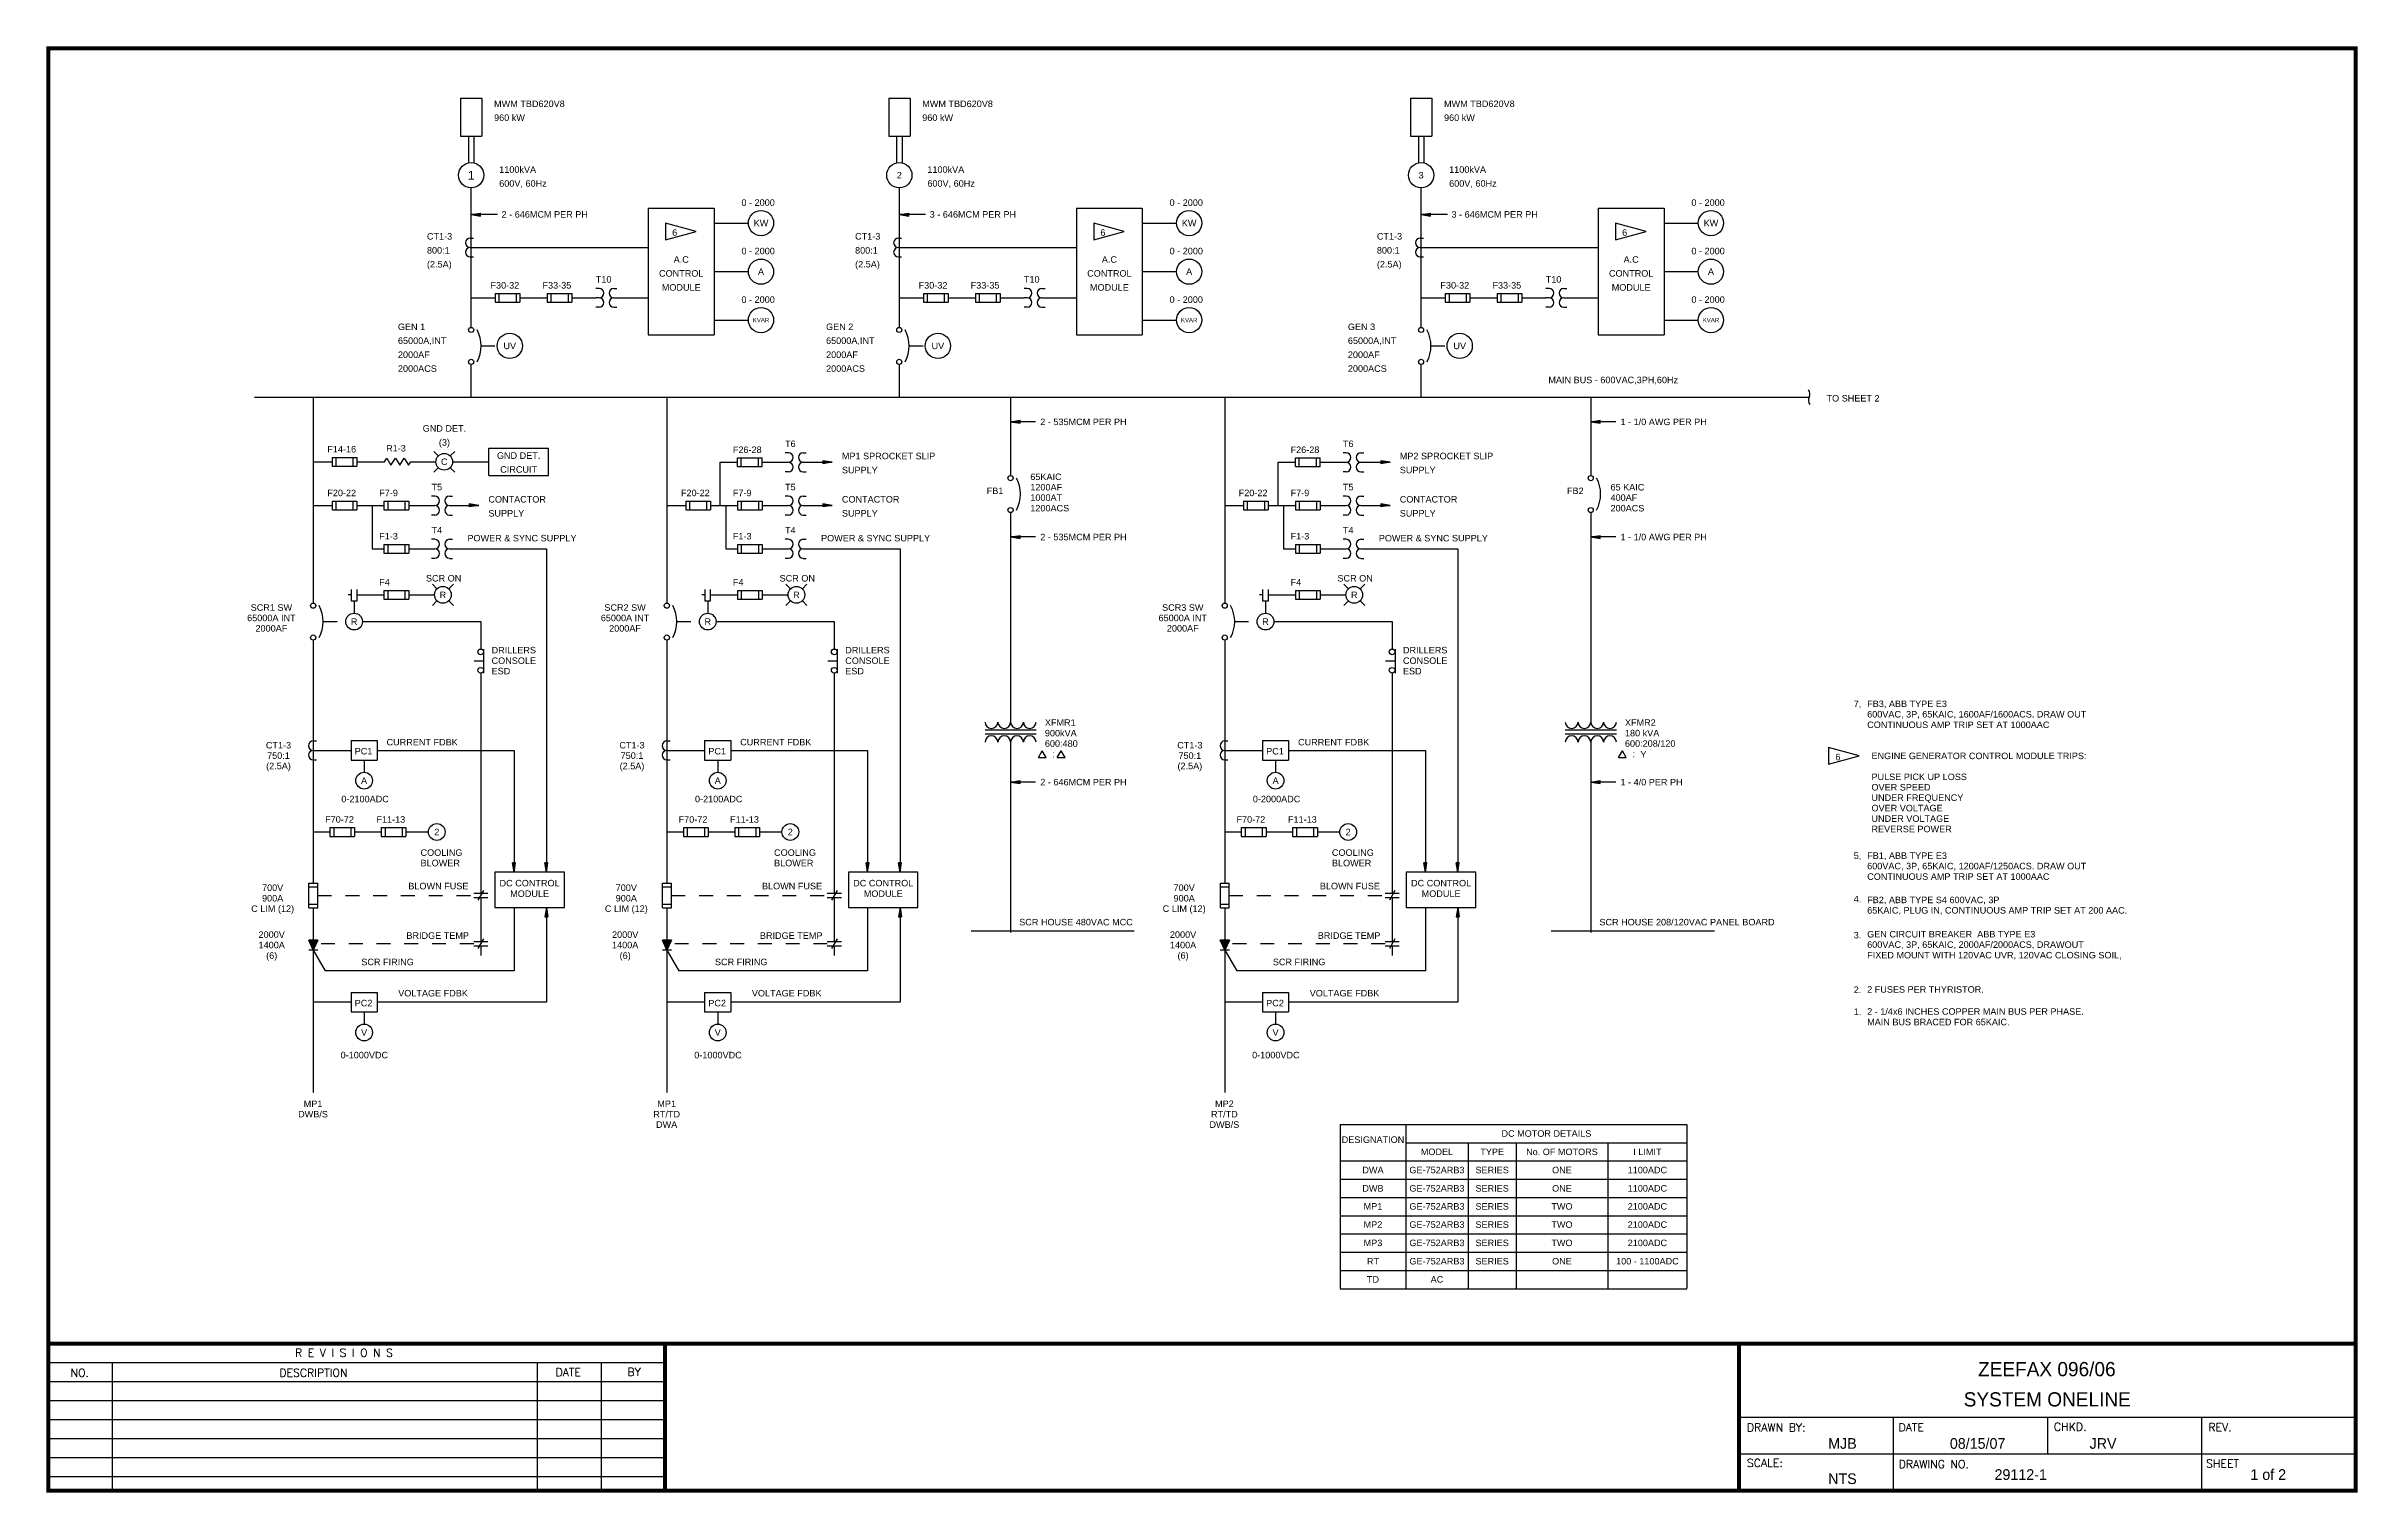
# Model space of a CAD drawing. Extents: x 0.9 to 17.6, y -2.2 to 8.2.
import ezdxf
from ezdxf.enums import TextEntityAlignment as Align

# ---------------------------------------------------------------- set-up
doc = ezdxf.new("R2010")
doc.units = 0
doc.header["$MEASUREMENT"] = 0
doc.linetypes.add('DASHED2', pattern=[0.375, 0.25, -0.125])
doc.layers.get('0').update_dxf_attribs({"linetype": 'CONTINUOUS'})
doc.layers.add('DRAWING', color=7, linetype='CONTINUOUS')
doc.styles.add('A1', font='A1.shx')
doc.styles.add('ROMAND', font='ROMAND.shx')
doc.styles.get("Standard").update_dxf_attribs({"font": 'ARIAL.TTF'})

msp = doc.modelspace()

# ---------------------------------------------------------------- texts
at = {"color": 7}
for s, height, style, p in [('NO.', 0.0576, 'ROMAND', (1.104, -1.389)), ('DESCRIPTION', 0.05763, 'ROMAND', (2.609, -1.389)), ('R E V I S I O N S', 0.05763, 'ROMAND', (2.722, -1.245)), ('DATE', 0.0576, 'ROMAND', (4.6, -1.385)), ('BY', 0.0576, 'ROMAND', (5.118, -1.383)), ('DRAWN BY:', 0.0576, 'ROMAND', (13.187, -1.783)), ('MJB', 0.0769, 'A1', (13.773, -1.908)), ('DATE', 0.0576, 'ROMAND', (14.28, -1.782)), ('08/15/07', 0.0769, 'A1', (14.65, -1.908)), ('CHKD.', 0.0576, 'ROMAND', (15.4, -1.778)), ('JRV', 0.0769, 'A1', (15.657, -1.908)), ('REV.', 0.0576, 'ROMAND', (16.513, -1.781)), ('SCALE:', 0.0576, 'ROMAND', (13.187, -2.039)), ('DRAWING NO.', 0.05763, 'ROMAND', (14.281, -2.047)), ('SHEET', 0.0576, 'ROMAND', (16.497, -2.043)), ('NTS', 0.0769, 'A1', (13.773, -2.162)), ('29112-1', 0.0769, 'A1', (14.972, -2.132)), ('1 of 2', 0.0769, 'A1', (16.816, -2.132))]:
    msp.add_text(s, height=height, dxfattribs=dict(at, style=style)).set_placement(p)
at = {"color": 7, "style": 'A1'}
for s, p in [('ZEEFAX 096/06', (15.349, -1.385)), ('SYSTEM ONELINE', (15.352, -1.603))]:
    msp.add_text(s, height=0.10259, dxfattribs=at).set_placement(p, align=Align.CENTER)
at = {"layer": 'DRAWING', "color": 7}
for s, height, p in [('960 kW', 0.0469, (4.157, 7.661)), ('MWM TBD620V8', 0.04688, (4.157, 7.761)), ('960 kW', 0.0469, (7.243, 7.661)), ('MWM TBD620V8', 0.04688, (7.243, 7.761)), ('960 kW', 0.0469, (11.004, 7.661)), ('MWM TBD620V8', 0.04688, (11.004, 7.761)), ('1100kVA', 0.0469, (4.194, 7.287)), ('1100kVA', 0.0469, (7.28, 7.287)), ('1100kVA', 0.0469, (11.041, 7.287)), ('600V, 60Hz', 0.0469, (4.194, 7.187)), ('600V, 60Hz', 0.0469, (7.28, 7.187)), ('600V, 60Hz', 0.0469, (11.041, 7.187)), ('2 - 646MCM PER PH', 0.04688, (4.211, 6.964)), ('0 - 2000', 0.0469, (5.94, 7.049)), ('3 - 646MCM PER PH', 0.04688, (7.297, 6.964)), ('0 - 2000', 0.0469, (9.026, 7.049)), ('3 - 646MCM PER PH', 0.04688, (11.058, 6.964)), ('0 - 2000', 0.0469, (12.787, 7.049)), ('0 - 2000', 0.0469, (5.94, 6.7)), ('0 - 2000', 0.0469, (9.026, 6.7)), ('0 - 2000', 0.0469, (12.787, 6.7)), ('0 - 2000', 0.0469, (5.94, 6.35)), ('0 - 2000', 0.0469, (9.026, 6.35)), ('0 - 2000', 0.0469, (12.787, 6.35)), ('MAIN BUS - 600VAC,3PH,60Hz', 0.04688, (11.756, 5.771)), ('TO SHEET 2', 0.0469, (13.761, 5.639)), ('2 - 535MCM PER PH', 0.04688, (8.094, 5.469)), ('1 - 1/0 AWG PER PH', 0.04688, (12.276, 5.469)), ('R1-3', 0.0469, (3.379, 5.279)), ('SUPPLY', 0.0469, (6.664, 5.122)), ('MP1 SPROCKET SLIP', 0.04688, (6.664, 5.223)), ('SUPPLY', 0.0469, (10.685, 5.122)), ('MP2 SPROCKET SLIP', 0.04688, (10.685, 5.223)), ('FB1', 0.0469, (7.708, 4.972)), ('65KAIC', 0.0469, (8.022, 5.073)), ('1200AF', 0.0469, (8.022, 4.998)), ('FB2', 0.0469, (11.89, 4.972)), ('65 KAIC', 0.0469, (12.204, 4.998)), ('CONTACTOR', 0.0469, (4.116, 4.911)), ('SUPPLY', 0.0469, (4.116, 4.81)), ('SUPPLY', 0.0469, (6.664, 4.81)), ('CONTACTOR', 0.0469, (6.664, 4.911)), ('1000AT', 0.0469, (8.022, 4.923)), ('1200ACS', 0.0469, (8.022, 4.847)), ('SUPPLY', 0.0469, (10.685, 4.81)), ('CONTACTOR', 0.0469, (10.685, 4.911)), ('400AF', 0.0469, (12.204, 4.923)), ('200ACS', 0.0469, (12.204, 4.847)), ('POWER & SYNC SUPPLY', 0.04688, (3.965, 4.631)), ('POWER & SYNC SUPPLY', 0.04688, (6.514, 4.631)), ('2 - 535MCM PER PH', 0.04688, (8.094, 4.639)), ('POWER & SYNC SUPPLY', 0.04688, (10.534, 4.631)), ('1 - 1/0 AWG PER PH', 0.04688, (12.276, 4.639)), ('SCR ON', 0.0469, (3.666, 4.342)), ('SCR ON', 0.0469, (6.215, 4.342)), ('SCR ON', 0.0469, (10.236, 4.342)), ('DRILLERS', 0.0469, (4.139, 3.824)), ('DRILLERS', 0.0469, (6.688, 3.824)), ('DRILLERS', 0.0469, (10.708, 3.824)), ('CONSOLE', 0.0469, (4.139, 3.748)), ('ESD', 0.0469, (4.139, 3.673)), ('CONSOLE', 0.0469, (6.688, 3.748)), ('ESD', 0.0469, (6.688, 3.673)), ('CONSOLE', 0.0469, (10.708, 3.748)), ('ESD', 0.0469, (10.708, 3.673)), ('XFMR1', 0.0469, (8.127, 3.302)), ('XFMR2', 0.0469, (12.308, 3.302)), ('7,', 0.0469, (13.957, 3.437)), ('600VAC, 3P, 65KAIC, 1600AF/1600ACS. DRAW OUT', 0.04688, (14.054, 3.362)), ('CONTINUOUS AMP TRIP SET AT 1000AAC ', 0.04688, (14.054, 3.286)), ('FB3, ABB TYPE E3', 0.04688, (14.054, 3.437)), ('CURRENT FDBK', 0.04688, (3.382, 3.161)), ('CURRENT FDBK', 0.04688, (5.931, 3.161)), ('900kVA', 0.0469, (8.127, 3.226)), ('600:480', 0.0469, (8.127, 3.151)), ('CURRENT FDBK', 0.04688, (9.952, 3.161)), ('600:208/120', 0.04688, (12.308, 3.151)), ('180 kVA', 0.0469, (12.308, 3.226)), (':', 0.0469, (8.181, 3.076)), (':', 0.0469, (12.363, 3.076)), ('Y', 0.0469, (12.419, 3.073)), ('ENGINE GENERATOR CONTROL MODULE TRIPS:', 0.04688, (14.085, 3.062)), ('2 - 646MCM PER PH', 0.04688, (8.094, 2.873)), ('1 - 4/0 PER PH', 0.04688, (12.276, 2.873)), ('OVER SPEED', 0.0469, (14.085, 2.836)), ('PULSE PICK UP LOSS', 0.04688, (14.085, 2.911)), ('0-2100ADC', 0.0469, (3.056, 2.751)), ('0-2100ADC', 0.0469, (5.605, 2.751)), ('0-2000ADC', 0.0469, (9.626, 2.751)), ('OVER VOLTAGE', 0.04688, (14.085, 2.686)), ('UNDER FREQUENCY', 0.04688, (14.085, 2.761)), ('UNDER VOLTAGE', 0.04688, (14.085, 2.61)), ('REVERSE POWER', 0.04688, (14.085, 2.535)), ('COOLING', 0.0469, (3.627, 2.365)), ('BLOWER', 0.0469, (3.627, 2.29)), ('COOLING', 0.0469, (6.175, 2.365)), ('BLOWER', 0.0469, (6.175, 2.29)), ('COOLING', 0.0469, (10.196, 2.365)), ('BLOWER', 0.0469, (10.196, 2.29)), ('5,', 0.0469, (13.957, 2.343)), ('FB1, ABB TYPE E3', 0.04688, (14.054, 2.343)), ('BLOWN FUSE', 0.0469, (3.539, 2.124)), ('BLOWN FUSE', 0.0469, (6.088, 2.124)), ('BLOWN FUSE', 0.0469, (10.109, 2.124)), ('600VAC, 3P, 65KAIC, 1200AF/1250ACS. DRAW OUT', 0.04688, (14.054, 2.268)), ('CONTINUOUS AMP TRIP SET AT 1000AAC ', 0.04688, (14.054, 2.192)), ('4.', 0.0469, (13.957, 2.03)), ('FB2, ABB TYPE S4 600VAC, 3P', 0.04688, (14.054, 2.024)), ('SCR HOUSE 480VAC MCC', 0.04688, (7.942, 1.864)), ('SCR HOUSE 208/120VAC PANEL BOARD', 0.04688, (12.124, 1.864)), ('65KAIC, PLUG IN, CONTINUOUS AMP TRIP SET AT 200 AAC.', 0.04688, (14.054, 1.949)), ('BRIDGE TEMP', 0.04688, (3.525, 1.767)), ('BRIDGE TEMP', 0.04688, (6.073, 1.767)), ('BRIDGE TEMP', 0.04688, (10.094, 1.767)), ('3.', 0.0469, (13.957, 1.77)), ('GEN CIRCUIT BREAKER  ABB TYPE E3', 0.04688, (14.054, 1.777)), ('600VAC, 3P, 65KAIC, 2000AF/2000ACS, DRAWOUT', 0.04688, (14.054, 1.702)), ('FIXED MOUNT WITH 120VAC UVR, 120VAC CLOSING SOIL,', 0.04688, (14.054, 1.626)), ('SCR FIRING', 0.0469, (3.2, 1.577)), ('SCR FIRING', 0.0469, (5.749, 1.577)), ('SCR FIRING', 0.0469, (9.77, 1.577)), ('VOLTAGE FDBK', 0.04688, (3.466, 1.352)), ('VOLTAGE FDBK', 0.04688, (6.015, 1.352)), ('VOLTAGE FDBK', 0.04688, (10.036, 1.352)), ('2.', 0.0469, (13.957, 1.377)), ('2 FUSES PER THYRISTOR.', 0.04688, (14.054, 1.379)), ('1.', 0.0469, (13.957, 1.219)), ('2 - 1/4x6 INCHES COPPER MAIN BUS PER PHASE.', 0.04688, (14.054, 1.22)), ('MAIN BUS BRACED FOR 65KAIC.', 0.04688, (14.054, 1.144))]:
    msp.add_text(s, height=height, dxfattribs=at).set_placement(p)
for s, height, p in [('1', 0.0625, (3.992, 7.27)), ('2', 0.0469, (7.078, 7.27)), ('3', 0.0469, (10.839, 7.27)), ('KW', 0.0469, (6.081, 6.925)), ('KW', 0.0469, (9.167, 6.925)), ('KW', 0.0469, (12.928, 6.925)), ('A', 0.0469, (6.081, 6.575)), ('A', 0.0469, (9.167, 6.575)), ('A', 0.0469, (12.928, 6.575)), ('KVAR', 0.0312, (6.081, 6.226)), ('KVAR', 0.0312, (9.167, 6.226)), ('KVAR', 0.0312, (12.928, 6.226)), ('UV', 0.0469, (4.27, 6.04)), ('UV', 0.0469, (7.356, 6.04)), ('UV', 0.0469, (11.117, 6.04)), ('C', 0.0469, (3.798, 5.205)), ('R', 0.0469, (3.788, 4.246)), ('R', 0.0469, (6.336, 4.246)), ('R', 0.0469, (10.357, 4.246)), ('R', 0.0469, (3.148, 4.053)), ('R', 0.0469, (5.697, 4.053)), ('R', 0.0469, (9.717, 4.053)), ('PC1', 0.0469, (3.216, 3.119)), ('PC1', 0.0469, (5.765, 3.119)), ('PC1', 0.0469, (9.786, 3.119)), ('A', 0.0469, (3.22, 2.907)), ('A', 0.0469, (5.769, 2.907)), ('A', 0.0469, (9.79, 2.907)), ('2', 0.0469, (3.744, 2.537)), ('2', 0.0469, (6.292, 2.537)), ('2', 0.0469, (10.313, 2.537)), ('PC2', 0.0469, (3.216, 1.304)), ('PC2', 0.0469, (5.765, 1.304)), ('PC2', 0.0469, (9.786, 1.304)), ('V', 0.0469, (3.22, 1.092)), ('V', 0.0469, (5.769, 1.092)), ('V', 0.0469, (9.79, 1.092)), ('DESIGNATION', 0.04688, (10.492, 0.32)), ('DC MOTOR DETAILS', 0.04688, (11.742, 0.364)), ('MODEL', 0.0469, (10.953, 0.232)), ('TYPE', 0.0469, (11.351, 0.232)), ('No. OF MOTORS', 0.04688, (11.854, 0.232)), ('I LIMIT', 0.0469, (12.47, 0.232)), ('DWA', 0.0469, (10.492, 0.101)), ('GE-752ARB3', 0.0469, (10.953, 0.101)), ('SERIES', 0.0469, (11.351, 0.101)), ('ONE', 0.0469, (11.854, 0.101)), ('1100ADC', 0.0469, (12.47, 0.101)), ('DWB', 0.0469, (10.492, -0.031)), ('MP1', 0.0469, (10.492, -0.161)), ('GE-752ARB3', 0.0469, (10.953, -0.031)), ('GE-752ARB3', 0.0469, (10.953, -0.161)), ('SERIES', 0.0469, (11.351, -0.031)), ('SERIES', 0.0469, (11.351, -0.161)), ('TWO', 0.0469, (11.854, -0.161)), ('ONE', 0.0469, (11.854, -0.031)), ('2100ADC', 0.0469, (12.47, -0.161)), ('1100ADC', 0.0469, (12.47, -0.031)), ('MP2', 0.0469, (10.492, -0.292)), ('GE-752ARB3', 0.0469, (10.953, -0.292)), ('SERIES', 0.0469, (11.351, -0.292)), ('TWO', 0.0469, (11.854, -0.292)), ('2100ADC', 0.0469, (12.47, -0.292)), ('MP3', 0.0469, (10.492, -0.424)), ('GE-752ARB3', 0.0469, (10.953, -0.424)), ('SERIES', 0.0469, (11.351, -0.424)), ('TWO', 0.0469, (11.854, -0.424)), ('2100ADC', 0.0469, (12.47, -0.424)), ('TD', 0.0469, (10.492, -0.687)), ('RT', 0.0469, (10.492, -0.556)), ('GE-752ARB3', 0.0469, (10.953, -0.556)), ('AC', 0.0469, (10.953, -0.687)), ('SERIES', 0.0469, (11.351, -0.556)), ('ONE', 0.0469, (11.854, -0.556)), ('100 - 1100ADC', 0.04688, (12.47, -0.556))]:
    msp.add_text(s, height=height, dxfattribs=at).set_placement(p, align=Align.MIDDLE_CENTER)
at = {"layer": 'DRAWING', "color": 7, "linetype": 'DASHED2'}
for s, p in [('CT1-3', (3.673, 6.806)), ('CT1-3', (6.759, 6.806)), ('CT1-3', (10.52, 6.806)), ('800:1', (3.673, 6.705)), ('800:1', (6.759, 6.705)), ('800:1', (10.52, 6.705)), ('(2.5A)', (3.673, 6.605)), ('F30-32', (4.131, 6.453)), ('F33-35', (4.506, 6.453)), ('T10', (4.89, 6.496)), ('(2.5A)', (6.759, 6.605)), ('F30-32', (7.217, 6.453)), ('F33-35', (7.592, 6.453)), ('T10', (7.976, 6.496)), ('(2.5A)', (10.52, 6.605)), ('F30-32', (10.978, 6.453)), ('F33-35', (11.353, 6.453)), ('T10', (11.737, 6.496)), ('GEN 1', (3.464, 6.154)), ('GEN 2', (6.55, 6.154)), ('GEN 3', (10.311, 6.154)), ('65000A,INT', (3.464, 6.054)), ('2000AF', (3.464, 5.953)), ('65000A,INT', (6.55, 6.054)), ('2000AF', (6.55, 5.953)), ('65000A,INT', (10.311, 6.054)), ('2000AF', (10.311, 5.953)), ('2000ACS', (3.464, 5.853)), ('2000ACS', (6.55, 5.853)), ('2000ACS', (10.311, 5.853)), ('T6', (6.254, 5.311)), ('T6', (10.275, 5.311)), ('F14-16', (2.955, 5.272)), ('F26-28', (5.878, 5.268)), ('F26-28', (9.898, 5.268)), ('F20-22', (2.955, 4.957)), ('F7-9', (3.329, 4.957)), ('T5', (3.706, 4.999)), ('F20-22', (5.504, 4.957)), ('F7-9', (5.878, 4.957)), ('T5', (6.254, 4.999)), ('F20-22', (9.524, 4.957)), ('F7-9', (9.898, 4.957)), ('T5', (10.275, 4.999)), ('F1-3', (3.329, 4.645)), ('T4', (3.706, 4.688)), ('F1-3', (5.878, 4.645)), ('T4', (6.254, 4.688)), ('F1-3', (9.898, 4.645)), ('T4', (10.275, 4.688)), ('F4', (3.329, 4.313)), ('F4', (5.878, 4.313)), ('F4', (9.898, 4.313)), ('F70-72', (2.939, 2.604)), ('F11-13', (3.309, 2.604)), ('F70-72', (5.487, 2.604)), ('F11-13', (5.858, 2.604)), ('F70-72', (9.508, 2.604)), ('F11-13', (9.879, 2.604))]:
    msp.add_text(s, height=0.0469, dxfattribs=at).set_placement(p)
at = {"layer": 'DRAWING', "color": 7}
for s, p in [('6', (5.459, 6.833)), ('6', (8.545, 6.833)), ('6', (12.306, 6.833)), ('A.C', (5.506, 6.639)), ('A.C', (8.592, 6.639)), ('A.C', (12.353, 6.639)), ('CONTROL', (5.506, 6.539)), ('CONTROL', (8.592, 6.539)), ('CONTROL', (12.353, 6.539)), ('MODULE', (5.506, 6.438)), ('MODULE', (8.592, 6.438)), ('MODULE', (12.353, 6.438)), ('GND DET.', (3.799, 5.422)), ('(3)', (3.799, 5.321)), ('GND DET.', (4.334, 5.226)), ('CIRCUIT', (4.334, 5.126)), ('SCR1 SW', (2.552, 4.131)), ('SCR2 SW', (5.101, 4.131)), ('SCR3 SW', (9.121, 4.131)), ('65000A INT', (2.552, 4.056)), ('2000AF', (2.552, 3.981)), ('65000A INT', (5.101, 4.056)), ('2000AF', (5.101, 3.981)), ('65000A INT', (9.121, 4.056)), ('2000AF', (9.121, 3.981)), ('CT1-3', (2.603, 3.139)), ('CT1-3', (5.151, 3.139)), ('CT1-3', (9.172, 3.139)), ('(2.5A)', (2.603, 2.989)), ('750:1', (2.603, 3.064)), ('(2.5A)', (5.151, 2.989)), ('750:1', (5.151, 3.064)), ('(2.5A)', (9.172, 2.989)), ('750:1', (9.172, 3.064)), ('6', (13.843, 3.054)), ('DC CONTROL', (4.413, 2.145)), ('DC CONTROL', (6.962, 2.145)), ('DC CONTROL', (10.983, 2.145)), ('C LIM (12)', (2.561, 1.961)), ('700V', (2.561, 2.112)), ('900A', (2.561, 2.036)), ('MODULE', (4.413, 2.069)), ('C LIM (12)', (5.11, 1.961)), ('700V', (5.11, 2.112)), ('900A', (5.11, 2.036)), ('MODULE', (6.962, 2.069)), ('C LIM (12)', (9.131, 1.961)), ('900A', (9.131, 2.036)), ('700V', (9.131, 2.112)), ('MODULE', (10.983, 2.069)), ('2000V', (2.554, 1.774)), ('1400A', (2.554, 1.699)), ('(6)', (2.554, 1.623)), ('2000V', (5.102, 1.774)), ('1400A', (5.102, 1.699)), ('(6)', (5.102, 1.623)), ('2000V', (9.123, 1.774)), ('1400A', (9.123, 1.699)), ('(6)', (9.123, 1.623)), ('0-1000VDC', (3.222, 0.906)), ('0-1000VDC', (5.771, 0.906)), ('0-1000VDC', (9.792, 0.906)), ('DWB/S', (2.852, 0.48)), ('MP1', (2.852, 0.555)), ('RT/TD', (5.401, 0.48)), ('MP1', (5.401, 0.555)), ('RT/TD', (9.421, 0.48)), ('MP2', (9.421, 0.555)), ('DWA', (5.401, 0.405)), ('DWB/S', (9.421, 0.405))]:
    msp.add_text(s, height=0.0469, dxfattribs=at).set_placement(p, align=Align.CENTER)

# ---------------------------------------------------------------- blocks, each defined once
blk = doc.blocks.new('CONNECTION')
blk.add_circle((0.074, 0), 0.0744)
blk = doc.blocks.new('CircuitBreaker')
blk.add_arc((-0.172, -0.134), 0.243, 331.7071, 28.2929)
at = {"xscale": 0.25, "yscale": 0.25, "zscale": 0.25}
for p in [(-0.019, -0.019), (-0.019, -0.249)]:
    blk.add_blockref('CONNECTION', p, dxfattribs=at)
blk = doc.blocks.new('pot_arrow')
blk.add_hatch(color=256).paths.add_polyline_path([(-0.068, 0.011), (-0.068, -0.011), (0, 0)])
for p, q in [((-0.068, 0.011), (-0.068, -0.011)), ((0, 0), (-0.068, 0.011)), ((0, 0), (-0.068, -0.011))]:
    blk.add_line(p, q)
blk = doc.blocks.new('resistor')
for p, q in [((0, 0), (0.016, 0.025)), ((0.016, 0.025), (0.047, -0.025)), ((0.047, -0.025), (0.08, 0.025)), ((0.08, 0.025), (0.111, -0.025)), ((0.111, -0.025), (0.142, 0.025)), ((0.142, 0.025), (0.174, -0.025)), ((0.174, -0.025), (0.189, 0))]:
    blk.add_line(p, q)
blk = doc.blocks.new('N_C_contact')
for p, q in [((0.051, 0.031), (-0.051, 0.031)), ((0.051, 0), (-0.051, 0)), ((-0.02, -0.019), (0.02, 0.05))]:
    blk.add_line(p, q)
blk = doc.blocks.new('diode')
blk.add_hatch(color=256).paths.add_polyline_path([(0.072, 0), (0, 0.033), (0, -0.033)])
for p, q in [((0, 0.033), (0.072, 0)), ((0, 0.033), (0, -0.033)), ((0.072, 0), (0, -0.033)), ((0.072, 0.033), (0.072, -0.033))]:
    blk.add_line(p, q)
blk = doc.blocks.new('transformer')
for p, q in [((0, 0.087), (0.368, 0.087)), ((0, 0.059), (0.368, 0.059))]:
    blk.add_line(p, q)
for centre, start, end in [((0.046, 0.145), 180, 0), ((0.046, 0), 0, 180), ((0.138, 0.145), 180, 0), ((0.138, 0), 0, 180), ((0.23, 0.145), 180, 0), ((0.23, 0), 0, 180), ((0.322, 0.145), 180, 0), ((0.322, 0), 0, 180)]:
    blk.add_arc(centre, 0.046, start, end)
blk = doc.blocks.new('Cutoutsection')
at = {"ltscale": 0.375}
for centre, start, end in [((0.04, -0.022), 150.95, 220.7875), ((-0.04, 0.022), 330.95, 40.7875)]:
    blk.add_arc(centre, 0.0461, start, end, dxfattribs=at)

# ---------------------------------------------------------------- linework, layer by layer
at = {"color": 7}
for p, q in [((0.943, -1.15), (0.943, -2.21)), ((0.943, -1.287), (5.389, -1.287)), ((1.404, -1.287), (1.404, -2.21)), ((4.467, -1.287), (4.467, -2.21)), ((4.928, -1.287), (4.928, -2.21)), ((0.943, -1.424), (5.389, -1.424)), ((0.943, -1.561), (5.389, -1.561)), ((0.943, -1.697), (5.389, -1.697)), ((13.13, -1.68), (17.576, -1.68)), ((14.242, -1.68), (14.242, -2.21)), ((15.353, -1.68), (15.353, -1.945)), ((16.464, -1.68), (16.464, -2.21)), ((0.943, -1.834), (5.389, -1.834)), ((0.943, -1.971), (5.389, -1.971)), ((13.13, -1.945), (17.576, -1.945)), ((0.943, -2.108), (5.389, -2.108))]:
    msp.add_line(p, q, dxfattribs=at)
at = {"color": 7, "const_width": 0.0288}
msp.add_lwpolyline([(17.576, -2.21), (17.576, 8.185), (0.943, 8.185), (0.943, -2.21)], close=True, dxfattribs=at)
for points in [[(0.943, -1.15), (17.576, -1.15)], [(5.389, -1.15), (5.389, -2.21)], [(13.13, -2.21), (13.13, -1.15)]]:
    msp.add_lwpolyline(points, dxfattribs=at)
at = {"layer": 'DRAWING', "color": 7}
for p, q in [((3.916, 7.824), (3.916, 7.551)), ((3.916, 7.824), (4.069, 7.824)), ((4.069, 7.824), (4.069, 7.551)), ((7.002, 7.824), (7.002, 7.551)), ((7.002, 7.824), (7.155, 7.824)), ((7.155, 7.824), (7.155, 7.551)), ((10.763, 7.824), (10.763, 7.551)), ((10.763, 7.824), (10.916, 7.824)), ((10.916, 7.824), (10.916, 7.551)), ((3.916, 7.551), (4.069, 7.551)), ((3.972, 7.551), (3.972, 7.358)), ((4.012, 7.551), (4.012, 7.358)), ((7.002, 7.551), (7.155, 7.551)), ((7.058, 7.551), (7.058, 7.358)), ((7.098, 7.551), (7.098, 7.358)), ((10.763, 7.551), (10.916, 7.551)), ((10.82, 7.551), (10.82, 7.358)), ((10.859, 7.551), (10.859, 7.358)), ((3.992, 6.174), (3.992, 7.179)), ((7.078, 6.174), (7.078, 7.179)), ((10.839, 6.174), (10.839, 7.179)), ((5.268, 7.032), (5.268, 6.119)), ((5.268, 7.032), (5.743, 7.032)), ((5.743, 7.032), (5.743, 6.119)), ((8.354, 7.032), (8.354, 6.119)), ((8.354, 7.032), (8.829, 7.032)), ((8.829, 7.032), (8.829, 6.119)), ((12.115, 7.032), (12.115, 6.119)), ((12.115, 7.032), (12.59, 7.032)), ((12.59, 7.032), (12.59, 6.119)), ((4.181, 6.986), (3.992, 6.986)), ((5.393, 6.924), (5.393, 6.804)), ((5.613, 6.864), (5.393, 6.924)), ((5.393, 6.804), (5.613, 6.864)), ((5.743, 6.925), (5.99, 6.925)), ((7.267, 6.986), (7.078, 6.986)), ((8.699, 6.864), (8.479, 6.924)), ((8.479, 6.924), (8.479, 6.804)), ((8.479, 6.804), (8.699, 6.864)), ((8.829, 6.925), (9.076, 6.925)), ((11.028, 6.986), (10.839, 6.986)), ((12.461, 6.864), (12.24, 6.924)), ((12.24, 6.924), (12.24, 6.804)), ((12.24, 6.804), (12.461, 6.864)), ((12.59, 6.925), (12.837, 6.925)), ((3.985, 6.817), (4.008, 6.817)), ((3.985, 6.749), (4.008, 6.749)), ((3.985, 6.681), (4.008, 6.681)), ((3.992, 6.749), (5.268, 6.749)), ((7.071, 6.817), (7.094, 6.817)), ((7.071, 6.749), (7.094, 6.749)), ((7.071, 6.681), (7.094, 6.681)), ((7.078, 6.749), (8.354, 6.749)), ((10.833, 6.817), (10.855, 6.817)), ((10.833, 6.749), (10.855, 6.749)), ((10.833, 6.681), (10.855, 6.681)), ((10.839, 6.749), (12.115, 6.749)), ((5.743, 6.575), (5.99, 6.575)), ((8.829, 6.575), (9.076, 6.575)), ((12.59, 6.575), (12.837, 6.575)), ((3.992, 6.386), (4.165, 6.386)), ((4.165, 6.418), (4.165, 6.354)), ((4.165, 6.418), (4.343, 6.418)), ((4.165, 6.354), (4.343, 6.354)), ((4.192, 6.418), (4.192, 6.354)), ((4.316, 6.418), (4.316, 6.354)), ((4.343, 6.418), (4.343, 6.354)), ((4.343, 6.386), (4.54, 6.386)), ((4.54, 6.418), (4.718, 6.418)), ((4.54, 6.418), (4.54, 6.354)), ((4.54, 6.354), (4.718, 6.354)), ((4.567, 6.418), (4.567, 6.354)), ((4.691, 6.418), (4.691, 6.354)), ((4.718, 6.418), (4.718, 6.354)), ((4.718, 6.386), (4.891, 6.386)), ((4.914, 6.454), (4.891, 6.454)), ((4.914, 6.386), (4.891, 6.386)), ((5.02, 6.454), (5.042, 6.454)), ((5.02, 6.386), (5.042, 6.386)), ((5.042, 6.386), (5.268, 6.386)), ((7.078, 6.386), (7.251, 6.386)), ((7.251, 6.418), (7.429, 6.418)), ((7.251, 6.418), (7.251, 6.354)), ((7.251, 6.354), (7.429, 6.354)), ((7.278, 6.418), (7.278, 6.354)), ((7.402, 6.418), (7.402, 6.354)), ((7.429, 6.418), (7.429, 6.354)), ((7.429, 6.386), (7.626, 6.386)), ((7.626, 6.418), (7.626, 6.354)), ((7.626, 6.418), (7.804, 6.418)), ((7.626, 6.354), (7.804, 6.354)), ((7.653, 6.418), (7.653, 6.354)), ((7.777, 6.418), (7.777, 6.354)), ((7.804, 6.418), (7.804, 6.354)), ((7.804, 6.386), (7.977, 6.386)), ((8, 6.454), (7.977, 6.454)), ((8, 6.386), (7.977, 6.386)), ((8.106, 6.454), (8.128, 6.454)), ((8.106, 6.386), (8.128, 6.386)), ((8.128, 6.386), (8.354, 6.386)), ((10.839, 6.386), (11.012, 6.386)), ((11.012, 6.418), (11.191, 6.418)), ((11.012, 6.418), (11.012, 6.354)), ((11.012, 6.354), (11.191, 6.354)), ((11.04, 6.418), (11.04, 6.354)), ((11.163, 6.418), (11.163, 6.354)), ((11.191, 6.418), (11.191, 6.354)), ((11.191, 6.386), (11.387, 6.386)), ((11.387, 6.418), (11.387, 6.354)), ((11.387, 6.418), (11.565, 6.418)), ((11.387, 6.354), (11.565, 6.354)), ((11.414, 6.418), (11.414, 6.354)), ((11.538, 6.418), (11.538, 6.354)), ((11.565, 6.418), (11.565, 6.354)), ((11.565, 6.386), (11.738, 6.386)), ((11.761, 6.454), (11.738, 6.454)), ((11.761, 6.386), (11.738, 6.386)), ((11.867, 6.454), (11.889, 6.454)), ((11.867, 6.386), (11.889, 6.386)), ((11.889, 6.386), (12.115, 6.386)), ((4.914, 6.318), (4.891, 6.318)), ((5.02, 6.318), (5.042, 6.318)), ((5.743, 6.226), (5.99, 6.226)), ((8, 6.318), (7.977, 6.318)), ((8.106, 6.318), (8.128, 6.318)), ((8.829, 6.226), (9.076, 6.226)), ((11.761, 6.318), (11.738, 6.318)), ((11.867, 6.318), (11.889, 6.318)), ((12.59, 6.226), (12.837, 6.226)), ((5.268, 6.119), (5.743, 6.119)), ((8.354, 6.119), (8.829, 6.119)), ((12.115, 6.119), (12.59, 6.119)), ((3.992, 5.67), (3.992, 5.907)), ((7.078, 5.67), (7.078, 5.907)), ((10.839, 5.67), (10.839, 5.907)), ((2.43, 5.67), (13.636, 5.67)), ((2.854, 5.67), (2.854, 4.187)), ((5.403, 5.67), (5.403, 4.187)), ((7.88, 5.67), (7.88, 5.106)), ((9.424, 5.67), (9.424, 4.187)), ((12.062, 5.67), (12.062, 5.106)), ((8.06, 5.493), (7.88, 5.493)), ((12.242, 5.493), (12.062, 5.493)), ((2.854, 5.205), (2.989, 5.205)), ((2.989, 5.236), (3.168, 5.236)), ((2.989, 5.236), (2.989, 5.173)), ((2.989, 5.173), (3.168, 5.173)), ((3.017, 5.236), (3.017, 5.173)), ((3.14, 5.236), (3.14, 5.173)), ((3.168, 5.236), (3.168, 5.173)), ((3.168, 5.205), (3.367, 5.205)), ((3.556, 5.205), (3.738, 5.205)), ((3.722, 5.28), (3.755, 5.247)), ((3.841, 5.247), (3.874, 5.28)), ((3.859, 5.205), (4.118, 5.205)), ((4.118, 5.105), (4.118, 5.304)), ((4.118, 5.304), (4.549, 5.304)), ((4.549, 5.105), (4.549, 5.304)), ((5.787, 4.89), (5.787, 5.201)), ((5.787, 5.201), (5.912, 5.201)), ((5.912, 5.233), (6.09, 5.233)), ((5.912, 5.17), (5.912, 5.233)), ((5.912, 5.17), (6.09, 5.17)), ((5.939, 5.17), (5.939, 5.233)), ((6.063, 5.17), (6.063, 5.233)), ((6.09, 5.17), (6.09, 5.233)), ((6.09, 5.201), (6.278, 5.201)), ((6.278, 5.27), (6.256, 5.27)), ((6.384, 5.27), (6.406, 5.27)), ((6.384, 5.201), (6.595, 5.201)), ((9.808, 4.89), (9.808, 5.201)), ((9.808, 5.201), (9.933, 5.201)), ((9.933, 5.17), (9.933, 5.233)), ((9.933, 5.233), (10.111, 5.233)), ((9.933, 5.17), (10.111, 5.17)), ((9.96, 5.17), (9.96, 5.233)), ((10.084, 5.17), (10.084, 5.233)), ((10.111, 5.17), (10.111, 5.233)), ((10.111, 5.201), (10.299, 5.201)), ((10.299, 5.27), (10.276, 5.27)), ((10.405, 5.27), (10.427, 5.27)), ((10.405, 5.201), (10.616, 5.201)), ((3.722, 5.129), (3.755, 5.162)), ((3.841, 5.162), (3.874, 5.129)), ((4.118, 5.105), (4.549, 5.105)), ((6.278, 5.133), (6.256, 5.133)), ((6.384, 5.133), (6.406, 5.133)), ((10.299, 5.133), (10.276, 5.133)), ((10.405, 5.133), (10.427, 5.133)), ((2.854, 4.89), (2.989, 4.89)), ((2.989, 4.921), (2.989, 4.858)), ((2.989, 4.921), (3.168, 4.921)), ((2.989, 4.858), (3.168, 4.858)), ((3.017, 4.921), (3.017, 4.858)), ((3.14, 4.921), (3.14, 4.858)), ((3.168, 4.921), (3.168, 4.858)), ((3.168, 4.89), (3.363, 4.89)), ((3.279, 4.89), (3.279, 4.578)), ((3.363, 4.921), (3.363, 4.858)), ((3.363, 4.921), (3.542, 4.921)), ((3.363, 4.858), (3.542, 4.858)), ((3.391, 4.921), (3.391, 4.858)), ((3.514, 4.921), (3.514, 4.858)), ((3.542, 4.921), (3.542, 4.858)), ((3.542, 4.89), (3.729, 4.89)), ((3.729, 4.958), (3.707, 4.958)), ((3.835, 4.958), (3.857, 4.958)), ((3.835, 4.89), (4.046, 4.89)), ((5.403, 4.89), (5.538, 4.89)), ((5.538, 4.921), (5.716, 4.921)), ((5.538, 4.921), (5.538, 4.858)), ((5.538, 4.858), (5.716, 4.858)), ((5.565, 4.921), (5.565, 4.858)), ((5.689, 4.921), (5.689, 4.858)), ((5.716, 4.921), (5.716, 4.858)), ((5.716, 4.89), (5.912, 4.89)), ((5.827, 4.89), (5.827, 4.578)), ((5.912, 4.921), (6.09, 4.921)), ((5.912, 4.921), (5.912, 4.858)), ((5.912, 4.858), (6.09, 4.858)), ((5.939, 4.921), (5.939, 4.858)), ((6.063, 4.921), (6.063, 4.858)), ((6.09, 4.921), (6.09, 4.858)), ((6.09, 4.89), (6.278, 4.89)), ((6.278, 4.958), (6.256, 4.958)), ((6.384, 4.958), (6.406, 4.958)), ((6.384, 4.89), (6.595, 4.89)), ((7.88, 4.839), (7.88, 3.329)), ((9.424, 4.89), (9.559, 4.89)), ((9.559, 4.921), (9.737, 4.921)), ((9.559, 4.921), (9.559, 4.858)), ((9.559, 4.858), (9.737, 4.858)), ((9.586, 4.921), (9.586, 4.858)), ((9.71, 4.921), (9.71, 4.858)), ((9.737, 4.921), (9.737, 4.858)), ((9.737, 4.89), (9.933, 4.89)), ((9.848, 4.89), (9.848, 4.578)), ((9.933, 4.921), (10.111, 4.921)), ((9.933, 4.921), (9.933, 4.858)), ((9.933, 4.858), (10.111, 4.858)), ((9.96, 4.921), (9.96, 4.858)), ((10.084, 4.921), (10.084, 4.858)), ((10.111, 4.921), (10.111, 4.858)), ((10.111, 4.89), (10.299, 4.89)), ((10.299, 4.958), (10.276, 4.958)), ((10.405, 4.958), (10.427, 4.958)), ((10.405, 4.89), (10.616, 4.89)), ((12.062, 4.839), (12.062, 3.329)), ((3.729, 4.821), (3.707, 4.821)), ((3.835, 4.821), (3.857, 4.821)), ((6.278, 4.821), (6.256, 4.821)), ((6.384, 4.821), (6.406, 4.821)), ((10.299, 4.821), (10.276, 4.821)), ((10.405, 4.821), (10.427, 4.821)), ((3.279, 4.578), (3.363, 4.578)), ((3.363, 4.609), (3.363, 4.546)), ((3.363, 4.609), (3.542, 4.609)), ((3.363, 4.546), (3.542, 4.546)), ((3.391, 4.609), (3.391, 4.546)), ((3.514, 4.609), (3.514, 4.546)), ((3.542, 4.609), (3.542, 4.546)), ((3.542, 4.578), (3.729, 4.578)), ((3.729, 4.646), (3.707, 4.646)), ((3.729, 4.509), (3.707, 4.509)), ((3.835, 4.646), (3.857, 4.646)), ((3.835, 4.578), (4.534, 4.578)), ((3.835, 4.509), (3.857, 4.509)), ((4.534, 4.578), (4.534, 2.247)), ((5.827, 4.578), (5.912, 4.578)), ((5.912, 4.609), (6.09, 4.609)), ((5.912, 4.609), (5.912, 4.546)), ((5.912, 4.546), (6.09, 4.546)), ((5.939, 4.609), (5.939, 4.546)), ((6.063, 4.609), (6.063, 4.546)), ((6.09, 4.609), (6.09, 4.546)), ((6.09, 4.578), (6.278, 4.578)), ((6.278, 4.646), (6.256, 4.646)), ((6.278, 4.509), (6.256, 4.509)), ((6.384, 4.646), (6.406, 4.646)), ((6.384, 4.578), (7.083, 4.578)), ((6.384, 4.509), (6.406, 4.509)), ((7.083, 4.578), (7.083, 2.247)), ((8.06, 4.663), (7.88, 4.663)), ((9.848, 4.578), (9.933, 4.578)), ((9.933, 4.609), (10.111, 4.609)), ((9.933, 4.609), (9.933, 4.546)), ((9.933, 4.546), (10.111, 4.546)), ((9.96, 4.609), (9.96, 4.546)), ((10.084, 4.609), (10.084, 4.546)), ((10.111, 4.609), (10.111, 4.546)), ((10.111, 4.578), (10.299, 4.578)), ((10.299, 4.646), (10.276, 4.646)), ((10.299, 4.509), (10.276, 4.509)), ((10.405, 4.646), (10.427, 4.646)), ((10.405, 4.578), (11.103, 4.578)), ((10.405, 4.509), (10.427, 4.509)), ((11.103, 4.578), (11.103, 2.247)), ((12.242, 4.663), (12.062, 4.663)), ((3.129, 4.246), (3.105, 4.246)), ((3.129, 4.201), (3.129, 4.285)), ((3.167, 4.201), (3.129, 4.201)), ((3.167, 4.285), (3.167, 4.201)), ((3.167, 4.246), (3.363, 4.246)), ((3.363, 4.278), (3.363, 4.214)), ((3.363, 4.278), (3.542, 4.278)), ((3.363, 4.214), (3.542, 4.214)), ((3.391, 4.278), (3.391, 4.214)), ((3.514, 4.278), (3.514, 4.214)), ((3.542, 4.278), (3.542, 4.214)), ((3.542, 4.246), (3.727, 4.246)), ((3.712, 4.322), (3.745, 4.289)), ((3.712, 4.17), (3.745, 4.203)), ((3.831, 4.289), (3.864, 4.322)), ((3.831, 4.203), (3.864, 4.17)), ((5.678, 4.246), (5.654, 4.246)), ((5.678, 4.201), (5.678, 4.285)), ((5.715, 4.201), (5.678, 4.201)), ((5.715, 4.285), (5.715, 4.201)), ((5.715, 4.246), (5.912, 4.246)), ((5.912, 4.278), (6.09, 4.278)), ((5.912, 4.278), (5.912, 4.214)), ((5.912, 4.214), (6.09, 4.214)), ((5.939, 4.278), (5.939, 4.214)), ((6.063, 4.278), (6.063, 4.214)), ((6.09, 4.278), (6.09, 4.214)), ((6.09, 4.246), (6.276, 4.246)), ((6.261, 4.322), (6.294, 4.289)), ((6.261, 4.17), (6.294, 4.203)), ((6.379, 4.289), (6.412, 4.322)), ((6.379, 4.203), (6.412, 4.17)), ((9.699, 4.246), (9.675, 4.246)), ((9.699, 4.201), (9.699, 4.285)), ((9.736, 4.201), (9.699, 4.201)), ((9.736, 4.285), (9.736, 4.201)), ((9.736, 4.246), (9.933, 4.246)), ((9.933, 4.278), (10.111, 4.278)), ((9.933, 4.278), (9.933, 4.214)), ((9.933, 4.214), (10.111, 4.214)), ((9.96, 4.278), (9.96, 4.214)), ((10.084, 4.278), (10.084, 4.214)), ((10.111, 4.278), (10.111, 4.214)), ((10.111, 4.246), (10.297, 4.246)), ((10.282, 4.322), (10.315, 4.289)), ((10.282, 4.17), (10.315, 4.203)), ((10.4, 4.289), (10.433, 4.322)), ((10.4, 4.203), (10.433, 4.17)), ((3.208, 4.053), (4.061, 4.053)), ((4.061, 4.053), (4.061, 3.855)), ((5.757, 4.053), (6.609, 4.053)), ((6.609, 4.053), (6.609, 3.855)), ((9.778, 4.053), (10.63, 4.053)), ((10.63, 4.053), (10.63, 3.855)), ((2.854, 3.919), (2.854, 2.169)), ((4.081, 3.855), (4.081, 3.681)), ((5.403, 3.919), (5.403, 2.169)), ((6.63, 3.855), (6.63, 3.681)), ((9.424, 3.919), (9.424, 2.169)), ((10.651, 3.855), (10.651, 3.681)), ((4.081, 3.768), (4.013, 3.768)), ((4.061, 3.681), (4.061, 2.096)), ((6.63, 3.768), (6.562, 3.768)), ((6.609, 3.681), (6.609, 2.096)), ((10.651, 3.768), (10.582, 3.768)), ((10.63, 3.681), (10.63, 2.096)), ((2.854, 3.193), (2.876, 3.193)), ((3.126, 3.196), (3.126, 3.055)), ((3.126, 3.196), (3.315, 3.196)), ((3.315, 3.196), (3.315, 3.055)), ((5.403, 3.193), (5.425, 3.193)), ((5.674, 3.196), (5.674, 3.055)), ((5.674, 3.196), (5.863, 3.196)), ((5.863, 3.196), (5.863, 3.055)), ((7.88, 3.183), (7.88, 1.812)), ((9.424, 3.193), (9.446, 3.193)), ((9.695, 3.196), (9.695, 3.055)), ((9.695, 3.196), (9.884, 3.196)), ((9.884, 3.196), (9.884, 3.055)), ((12.062, 3.183), (12.062, 1.812)), ((2.854, 3.125), (3.126, 3.125)), ((2.854, 3.057), (2.876, 3.057)), ((3.126, 3.055), (3.315, 3.055)), ((3.22, 3.055), (3.22, 2.967)), ((3.315, 3.125), (4.301, 3.125)), ((4.301, 3.125), (4.301, 2.247)), ((5.403, 3.125), (5.674, 3.125)), ((5.403, 3.057), (5.425, 3.057)), ((5.674, 3.055), (5.863, 3.055)), ((5.769, 3.055), (5.769, 2.967)), ((5.863, 3.125), (6.849, 3.125)), ((6.849, 3.125), (6.849, 2.247)), ((8.08, 3.073), (8.108, 3.122)), ((8.08, 3.073), (8.136, 3.073)), ((8.136, 3.073), (8.108, 3.122)), ((8.216, 3.073), (8.245, 3.122)), ((8.216, 3.073), (8.273, 3.073)), ((8.273, 3.073), (8.245, 3.122)), ((9.424, 3.125), (9.695, 3.125)), ((9.424, 3.057), (9.446, 3.057)), ((9.695, 3.055), (9.884, 3.055)), ((9.79, 3.055), (9.79, 2.967)), ((9.884, 3.125), (10.87, 3.125)), ((10.87, 3.125), (10.87, 2.247)), ((12.261, 3.073), (12.29, 3.122)), ((12.261, 3.073), (12.318, 3.073)), ((12.318, 3.073), (12.29, 3.122)), ((13.997, 3.085), (13.776, 3.145)), ((13.776, 3.145), (13.776, 3.025)), ((13.776, 3.025), (13.997, 3.085)), ((8.06, 2.897), (7.88, 2.897)), ((12.242, 2.897), (12.062, 2.897)), ((2.854, 2.537), (2.973, 2.537)), ((2.973, 2.569), (3.152, 2.569)), ((2.973, 2.569), (2.973, 2.505)), ((2.973, 2.505), (3.152, 2.505)), ((3.001, 2.569), (3.001, 2.505)), ((3.124, 2.569), (3.124, 2.505)), ((3.152, 2.569), (3.152, 2.505)), ((3.152, 2.537), (3.343, 2.537)), ((3.343, 2.569), (3.522, 2.569)), ((3.343, 2.569), (3.343, 2.505)), ((3.343, 2.505), (3.522, 2.505)), ((3.371, 2.569), (3.371, 2.505)), ((3.494, 2.569), (3.494, 2.505)), ((3.522, 2.569), (3.522, 2.505)), ((3.522, 2.537), (3.683, 2.537)), ((5.403, 2.537), (5.522, 2.537)), ((5.522, 2.569), (5.7, 2.569)), ((5.522, 2.569), (5.522, 2.505)), ((5.522, 2.505), (5.7, 2.505)), ((5.549, 2.569), (5.549, 2.505)), ((5.673, 2.569), (5.673, 2.505)), ((5.7, 2.569), (5.7, 2.505)), ((5.7, 2.537), (5.892, 2.537)), ((5.892, 2.569), (6.07, 2.569)), ((5.892, 2.569), (5.892, 2.505)), ((5.892, 2.505), (6.07, 2.505)), ((5.919, 2.569), (5.919, 2.505)), ((6.043, 2.569), (6.043, 2.505)), ((6.07, 2.569), (6.07, 2.505)), ((6.07, 2.537), (6.232, 2.537)), ((9.424, 2.537), (9.542, 2.537)), ((9.542, 2.569), (9.721, 2.569)), ((9.542, 2.569), (9.542, 2.505)), ((9.542, 2.505), (9.721, 2.505)), ((9.57, 2.569), (9.57, 2.505)), ((9.693, 2.569), (9.693, 2.505)), ((9.721, 2.569), (9.721, 2.505)), ((9.721, 2.537), (9.913, 2.537)), ((9.913, 2.569), (10.091, 2.569)), ((9.913, 2.569), (9.913, 2.505)), ((9.913, 2.505), (10.091, 2.505)), ((9.94, 2.569), (9.94, 2.505)), ((10.064, 2.569), (10.064, 2.505)), ((10.091, 2.569), (10.091, 2.505)), ((10.091, 2.537), (10.253, 2.537)), ((2.822, 1.991), (2.822, 2.169)), ((2.822, 2.169), (2.886, 2.169)), ((2.886, 1.991), (2.886, 2.169)), ((4.163, 2.247), (4.163, 1.993)), ((4.664, 2.247), (4.163, 2.247)), ((4.664, 1.993), (4.664, 2.247)), ((5.371, 1.991), (5.371, 2.169)), ((5.371, 2.169), (5.435, 2.169)), ((5.435, 1.991), (5.435, 2.169)), ((7.212, 2.247), (6.711, 2.247)), ((6.711, 2.247), (6.711, 1.993)), ((7.212, 1.993), (7.212, 2.247)), ((9.392, 1.991), (9.392, 2.169)), ((9.392, 2.169), (9.455, 2.169)), ((9.455, 1.991), (9.455, 2.169)), ((11.233, 2.247), (10.732, 2.247)), ((10.732, 2.247), (10.732, 1.993)), ((11.233, 1.993), (11.233, 2.247)), ((2.822, 2.142), (2.886, 2.142)), ((2.822, 2.018), (2.886, 2.018)), ((4.061, 2.064), (4.061, 1.747)), ((5.371, 2.142), (5.435, 2.142)), ((5.371, 2.018), (5.435, 2.018)), ((6.609, 2.064), (6.609, 1.747)), ((9.392, 2.142), (9.455, 2.142)), ((9.392, 2.018), (9.455, 2.018)), ((10.63, 2.064), (10.63, 1.747)), ((2.822, 1.991), (2.886, 1.991)), ((2.854, 1.991), (2.854, 0.659)), ((4.163, 1.993), (4.664, 1.993)), ((4.301, 1.993), (4.301, 1.536)), ((4.534, 1.993), (4.534, 1.311)), ((5.371, 1.991), (5.435, 1.991)), ((5.403, 1.991), (5.403, 0.659)), ((6.711, 1.993), (7.212, 1.993)), ((6.849, 1.993), (6.849, 1.536)), ((7.083, 1.993), (7.083, 1.311)), ((9.392, 1.991), (9.455, 1.991)), ((9.424, 1.991), (9.424, 0.659)), ((10.732, 1.993), (11.233, 1.993)), ((10.87, 1.993), (10.87, 1.536)), ((11.103, 1.993), (11.103, 1.311)), ((2.854, 1.685), (2.94, 1.536)), ((4.061, 1.716), (4.061, 1.646)), ((5.403, 1.685), (5.489, 1.536)), ((6.609, 1.716), (6.609, 1.646)), ((7.596, 1.825), (8.771, 1.825)), ((9.424, 1.685), (9.51, 1.536)), ((10.63, 1.716), (10.63, 1.646)), ((11.777, 1.825), (12.953, 1.825)), ((4.301, 1.536), (2.94, 1.536)), ((6.849, 1.536), (5.489, 1.536)), ((10.87, 1.536), (9.51, 1.536)), ((3.126, 1.381), (3.126, 1.24)), ((3.126, 1.381), (3.315, 1.381)), ((3.315, 1.381), (3.315, 1.24)), ((5.674, 1.381), (5.674, 1.24)), ((5.674, 1.381), (5.863, 1.381)), ((5.863, 1.381), (5.863, 1.24)), ((9.695, 1.381), (9.695, 1.24)), ((9.695, 1.381), (9.884, 1.381)), ((9.884, 1.381), (9.884, 1.24)), ((3.126, 1.311), (2.854, 1.311)), ((3.126, 1.24), (3.315, 1.24)), ((3.22, 1.24), (3.22, 1.152)), ((4.534, 1.311), (3.315, 1.311)), ((5.674, 1.311), (5.403, 1.311)), ((5.674, 1.24), (5.863, 1.24)), ((5.769, 1.24), (5.769, 1.152)), ((7.083, 1.311), (5.863, 1.311)), ((9.695, 1.311), (9.424, 1.311)), ((9.695, 1.24), (9.884, 1.24)), ((9.79, 1.24), (9.79, 1.152)), ((11.103, 1.311), (9.884, 1.311)), ((10.256, 0.43), (10.256, -0.753)), ((10.256, 0.43), (12.755, 0.43)), ((10.728, 0.43), (10.728, -0.753)), ((12.755, 0.43), (12.755, -0.753)), ((10.256, 0.167), (12.755, 0.167)), ((10.728, 0.298), (12.755, 0.298)), ((11.178, 0.298), (11.178, -0.753)), ((11.523, 0.298), (11.523, -0.753)), ((12.184, 0.298), (12.184, -0.753)), ((10.256, 0.035), (12.755, 0.035)), ((10.256, -0.096), (12.755, -0.096)), ((10.256, -0.228), (12.755, -0.228)), ((10.256, -0.36), (12.755, -0.36)), ((10.256, -0.491), (12.755, -0.491)), ((10.256, -0.623), (12.755, -0.623)), ((10.256, -0.754), (12.755, -0.754))]:
    msp.add_line(p, q, dxfattribs=at)
at = {"layer": 'DRAWING', "color": 7, "linetype": 'DASHED2', "ltscale": 0.1875}
for p, q in [((4.063, 6.04), (4.179, 6.04)), ((7.149, 6.04), (7.265, 6.04)), ((10.91, 6.04), (11.026, 6.04)), ((3.148, 4.201), (3.148, 4.113)), ((5.697, 4.201), (5.697, 4.113)), ((9.717, 4.201), (9.717, 4.113)), ((2.925, 4.053), (3.088, 4.053)), ((5.474, 4.053), (5.636, 4.053)), ((9.495, 4.053), (9.657, 4.053)), ((2.886, 2.08), (4.01, 2.08)), ((5.435, 2.08), (6.559, 2.08)), ((9.455, 2.08), (10.58, 2.08)), ((4.01, 1.732), (2.876, 1.732)), ((6.559, 1.732), (5.424, 1.732)), ((10.58, 1.732), (9.445, 1.732))]:
    msp.add_line(p, q, dxfattribs=at)
at = {"layer": 'DRAWING', "color": 7}
for centre, radius in [((3.992, 7.27), 0.091), ((7.078, 7.27), 0.091), ((10.839, 7.27), 0.091), ((6.081, 6.925), 0.091), ((9.167, 6.925), 0.091), ((12.928, 6.925), 0.091), ((6.081, 6.575), 0.091), ((9.167, 6.575), 0.091), ((12.928, 6.575), 0.091), ((6.081, 6.226), 0.091), ((9.167, 6.226), 0.091), ((12.928, 6.226), 0.091), ((4.27, 6.04), 0.091), ((7.356, 6.04), 0.091), ((11.117, 6.04), 0.091), ((3.798, 5.205), 0.0604), ((3.788, 4.246), 0.0604), ((6.336, 4.246), 0.0604), ((10.357, 4.246), 0.0604), ((3.148, 4.053), 0.0604), ((5.697, 4.053), 0.0604), ((9.717, 4.053), 0.0604), ((4.061, 3.835), 0.0204), ((6.609, 3.835), 0.0204), ((10.63, 3.835), 0.0204), ((4.061, 3.702), 0.0204), ((6.609, 3.702), 0.0204), ((10.63, 3.702), 0.0204), ((3.22, 2.907), 0.0604), ((5.769, 2.907), 0.0604), ((9.79, 2.907), 0.0604), ((3.744, 2.537), 0.0604), ((6.292, 2.537), 0.0604), ((10.313, 2.537), 0.0604), ((3.22, 1.092), 0.0604), ((5.769, 1.092), 0.0604), ((9.79, 1.092), 0.0604)]:
    msp.add_circle(centre, radius, dxfattribs=at)
for centre, start, end in [((3.985, 6.783), 90, 270), ((3.985, 6.715), 90, 270), ((7.071, 6.783), 90, 270), ((7.071, 6.715), 90, 270), ((10.833, 6.783), 90, 270), ((10.833, 6.715), 90, 270), ((4.914, 6.42), 270, 90), ((4.914, 6.352), 270, 90), ((5.02, 6.42), 90, 270), ((5.02, 6.352), 90, 270), ((8, 6.42), 270, 90), ((8, 6.352), 270, 90), ((8.106, 6.42), 90, 270), ((8.106, 6.352), 90, 270), ((11.761, 6.42), 270, 90), ((11.761, 6.352), 270, 90), ((11.867, 6.42), 90, 270), ((11.867, 6.352), 90, 270), ((6.278, 5.236), 270, 90), ((6.278, 5.167), 270, 90), ((6.384, 5.236), 90, 270), ((6.384, 5.167), 90, 270), ((10.299, 5.236), 270, 90), ((10.299, 5.167), 270, 90), ((10.405, 5.236), 90, 270), ((10.405, 5.167), 90, 270), ((3.729, 4.924), 270, 90), ((3.729, 4.855), 270, 90), ((3.835, 4.924), 90, 270), ((3.835, 4.855), 90, 270), ((6.278, 4.924), 270, 90), ((6.278, 4.855), 270, 90), ((6.384, 4.924), 90, 270), ((6.384, 4.855), 90, 270), ((10.299, 4.924), 270, 90), ((10.299, 4.855), 270, 90), ((10.405, 4.924), 90, 270), ((10.405, 4.855), 90, 270), ((3.729, 4.612), 270, 90), ((3.729, 4.544), 270, 90), ((3.835, 4.612), 90, 270), ((3.835, 4.544), 90, 270), ((6.278, 4.612), 270, 90), ((6.278, 4.544), 270, 90), ((6.384, 4.612), 90, 270), ((6.384, 4.544), 90, 270), ((10.299, 4.612), 270, 90), ((10.299, 4.544), 270, 90), ((10.405, 4.612), 90, 270), ((10.405, 4.544), 90, 270), ((2.854, 3.159), 90, 270), ((5.403, 3.159), 90, 270), ((9.424, 3.159), 90, 270), ((2.854, 3.091), 90, 270), ((5.403, 3.091), 90, 270), ((9.424, 3.091), 90, 270)]:
    msp.add_arc(centre, 0.034, start, end, dxfattribs=at)

# ---------------------------------------------------------------- block references
for name, p, rotation in [('pot_arrow', (3.992, 6.986), 180), ('pot_arrow', (7.078, 6.986), 180), ('pot_arrow', (10.839, 6.986), 180), ('pot_arrow', (7.88, 5.493), 180), ('pot_arrow', (12.062, 5.493), 180), ('pot_arrow', (7.88, 4.663), 180), ('pot_arrow', (12.062, 4.663), 180), ('transformer', (8.064, 3.329), 180), ('transformer', (12.246, 3.329), 180), ('pot_arrow', (7.88, 2.897), 180), ('pot_arrow', (12.062, 2.897), 180), ('pot_arrow', (4.301, 2.247), 270), ('pot_arrow', (4.534, 2.247), 270), ('pot_arrow', (6.849, 2.247), 270), ('pot_arrow', (7.083, 2.247), 270), ('pot_arrow', (10.87, 2.247), 270), ('pot_arrow', (11.103, 2.247), 270), ('N_C_contact', (4.061, 2.096), 180), ('N_C_contact', (6.609, 2.096), 180), ('N_C_contact', (10.63, 2.096), 180), ('pot_arrow', (4.534, 1.993), 90), ('pot_arrow', (7.083, 1.993), 90), ('pot_arrow', (11.103, 1.993), 90), ('diode', (2.854, 1.757), 270), ('N_C_contact', (4.061, 1.747), 180), ('diode', (5.403, 1.757), 270), ('N_C_contact', (6.609, 1.747), 180), ('diode', (9.424, 1.757), 270), ('N_C_contact', (10.63, 1.747), 180)]:
    msp.add_blockref(name, p, dxfattribs=dict(at, rotation=rotation))
for name, p in [('CircuitBreaker', (3.992, 6.174)), ('CircuitBreaker', (7.078, 6.174)), ('CircuitBreaker', (10.839, 6.174)), ('Cutoutsection', (13.636, 5.67)), ('resistor', (3.367, 5.205)), ('pot_arrow', (6.595, 5.201)), ('pot_arrow', (10.616, 5.201)), ('CircuitBreaker', (7.88, 5.106)), ('CircuitBreaker', (12.062, 5.106)), ('pot_arrow', (4.046, 4.89)), ('pot_arrow', (6.595, 4.89)), ('pot_arrow', (10.616, 4.89)), ('CircuitBreaker', (2.854, 4.187)), ('CircuitBreaker', (5.403, 4.187)), ('CircuitBreaker', (9.424, 4.187))]:
    msp.add_blockref(name, p, dxfattribs=at)

msp.set_redraw_order([(e.dxf.handle, doc.entitydb.next_handle()) for e in msp.query("TEXT MTEXT ATTDEF DIMENSION ARC_DIMENSION")])  # texts and dimensions are drawn at this point

doc.saveas('drawing.dxf')
